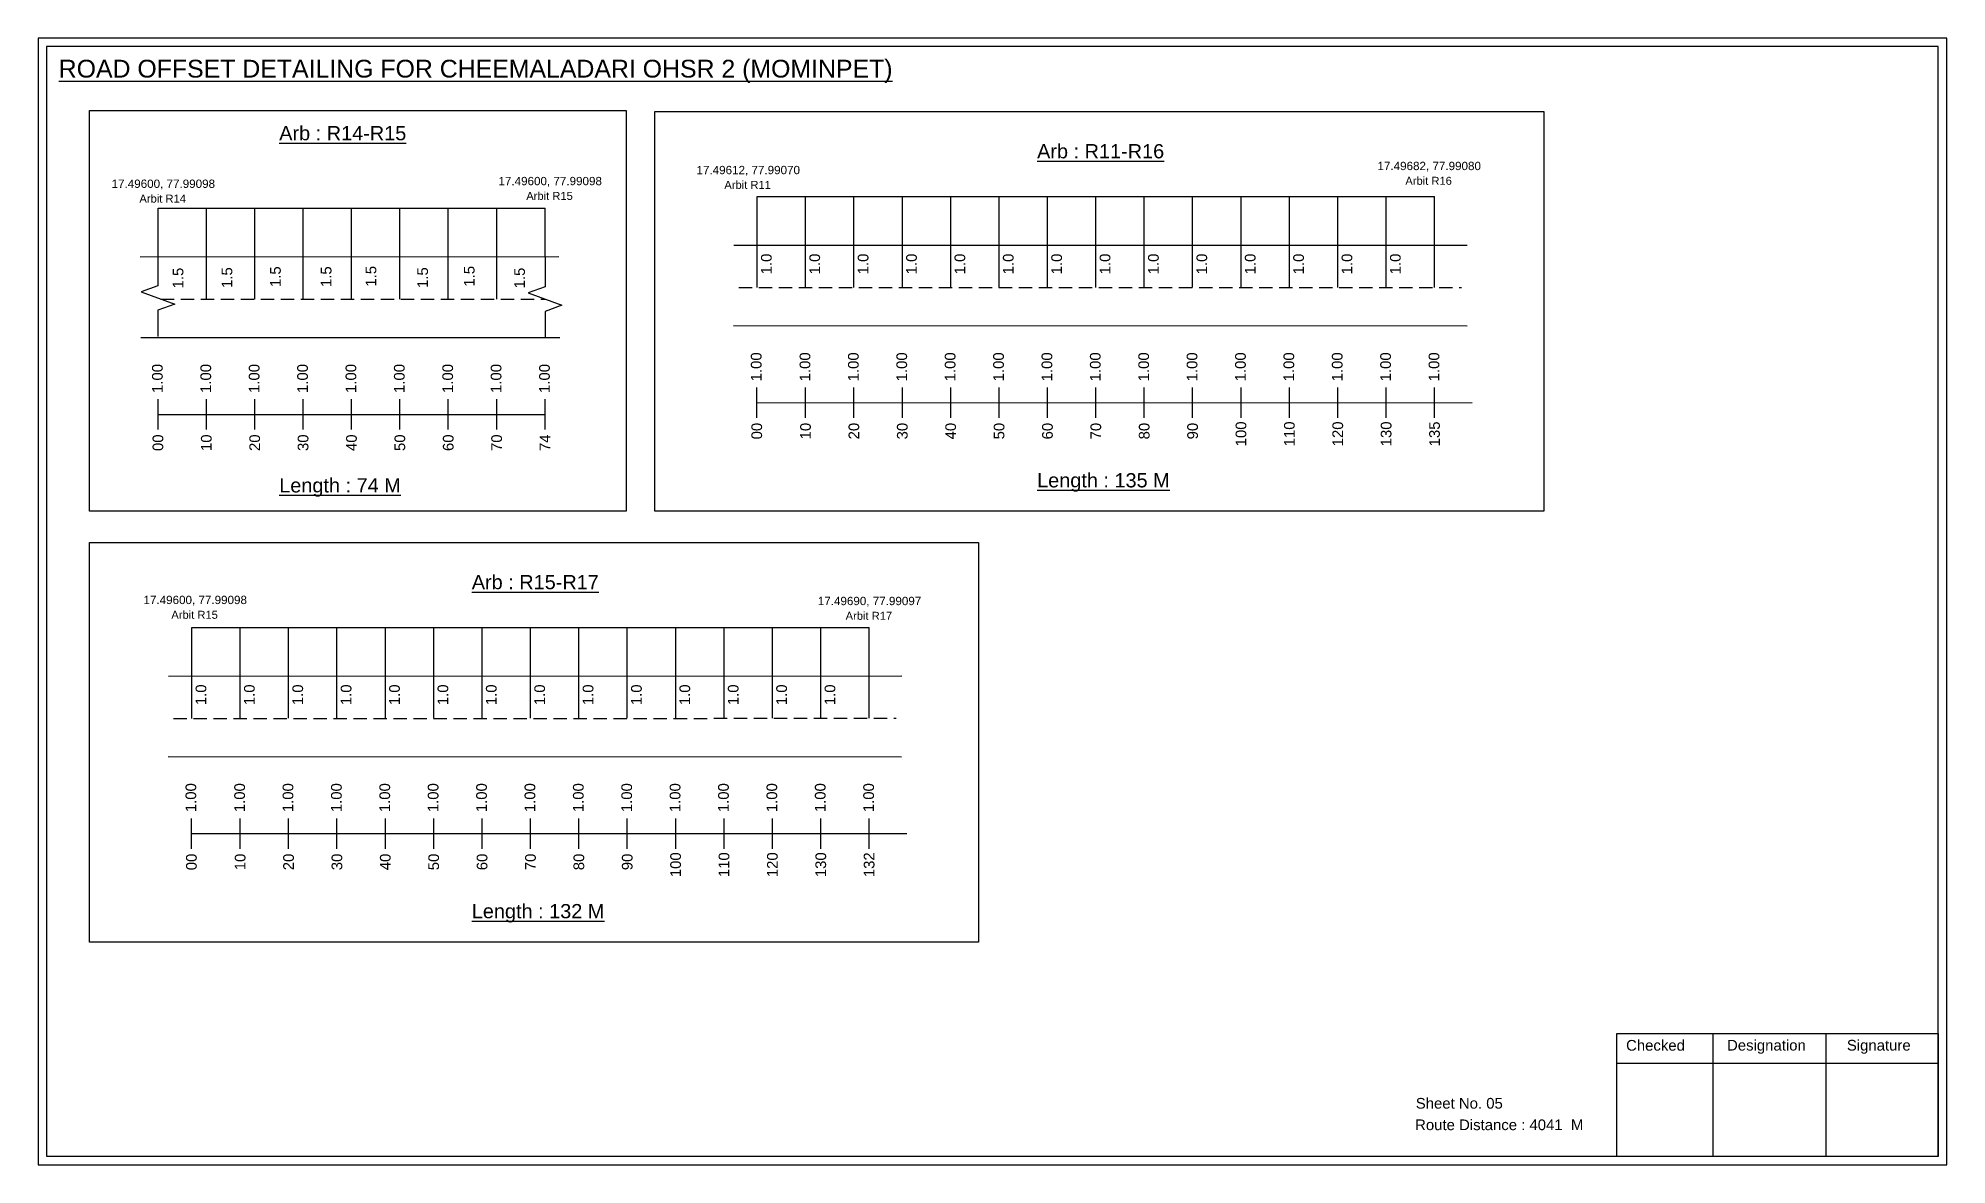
# Model space of a CAD drawing. Header units: inches. Extents: x 1943 to 8965, y 112 to 3168.
# Drawn here: x 5084 to 5621, y 112 to 428 of the extents above; entities that cross this region are included whole.
import ezdxf

# ---------------------------------------------------------------- set-up
doc = ezdxf.new("R2010")
doc.units = ezdxf.units.IN
doc.header["$MEASUREMENT"] = 0
doc.linetypes.add('DASHED2', pattern=[0.375, 0.25, -0.125])
doc.layers.add('PDF_Geometry', color=7, linetype='Continuous')
doc.layers.add('PDF_Text', color=5, linetype='Continuous')
doc.styles.add('PDF Arial', font='arial.ttf')
doc.styles.get("Standard").update_dxf_attribs({"font": 'arial.ttf'})

msp = doc.modelspace()

# ---------------------------------------------------------------- texts
at = {"color": 242, "true_color": 0xcd2027}
for s, height, p in [('%%UROAD OFFSET DETAILING FOR CHEEMALADARI OHSR 2 (MOMINPET)', 5, (5089.87, 417.41)), ('%%UArb : R14-R15', 4, (5151.85, 399.78)), ('%%UArb : R11-R16', 4, (5364.87, 394.7)), ('%%ULength : 135 M', 4, (5364.87, 302.2)), ('%%ULength : 74 M', 4, (5151.85, 300.78)), ('%%UArb : R15-R17', 4, (5205.97, 273.58)), ('%%ULength : 132 M', 4, (5205.97, 181.08))]:
    msp.add_text(s, height=height, dxfattribs=at).set_placement(p)
at = {"color": 5}
for s, height, p in [('17.49612, 77.99070', 2.34, (5269.14, 390.24)), ('17.49682, 77.99080', 2.34, (5460.54, 391.39)), ('17.49600, 77.99098', 2.34, (5104.73, 386.39)), ('17.49600, 77.99098', 2.34, (5213.47, 387.14)), ('Arbit R11', 2.246, (5276.96, 386.12)), ('Arbit R16', 2.246, (5468.37, 387.26)), ('Arbit R14', 2.246, (5112.55, 382.26)), ('Arbit R15', 2.246, (5221.29, 383.01)), ('17.49600, 77.99098', 2.34, (5113.7, 269.4)), ('17.49690, 77.99097', 2.34, (5303.23, 269.1)), ('Arbit R15', 2.246, (5121.52, 265.27)), ('Arbit R17', 2.246, (5311.05, 264.98))]:
    msp.add_text(s, height=height, dxfattribs=at).set_placement(p)
for s, p in [('1.0', (5290.26, 362.09)), ('1.0', (5303.86, 362.09)), ('1.0', (5317.46, 362.09)), ('1.0', (5331.06, 362.09)), ('1.0', (5344.66, 362.09)), ('1.0', (5358.26, 362.09)), ('1.0', (5371.86, 362.09)), ('1.0', (5385.46, 362.09)), ('1.0', (5399.06, 362.09)), ('1.0', (5412.66, 362.09)), ('1.0', (5426.26, 362.09)), ('1.0', (5439.86, 362.09)), ('1.0', (5453.46, 362.09)), ('1.0', (5467.06, 362.09)), ('1.5', (5124.91, 358.13)), ('1.5', (5138.66, 358.26)), ('1.5', (5152.28, 358.52)), ('1.5', (5166.54, 358.52)), ('1.5', (5179.13, 358.64)), ('1.5', (5193.65, 358.26)), ('1.5', (5206.75, 358.64)), ('1.5', (5220.91, 358.14)), ('1.0', (5131.35, 240.98)), ('1.0', (5144.95, 240.98)), ('1.0', (5158.55, 240.98)), ('1.0', (5172.15, 240.98)), ('1.0', (5185.75, 240.98)), ('1.0', (5199.35, 240.98)), ('1.0', (5212.95, 240.98)), ('1.0', (5226.55, 240.98)), ('1.0', (5240.15, 240.98)), ('1.0', (5253.75, 240.98)), ('1.0', (5267.35, 240.98)), ('1.0', (5280.95, 240.98)), ('1.0', (5294.55, 240.98)), ('1.0', (5308.15, 240.98))]:
    msp.add_text(s, height=3, rotation=90).set_placement(p)
at = {"color": 217, "true_color": 0x93278f}
for s, p in [('1.00', (5287.41, 332.01)), ('1.00', (5301.12, 332.01)), ('1.00', (5314.72, 332.01)), ('1.00', (5328.32, 332.01)), ('1.00', (5341.92, 332.01)), ('1.00', (5355.52, 332.01)), ('1.00', (5369.12, 332.01)), ('1.00', (5382.72, 332.01)), ('1.00', (5396.32, 332.01)), ('1.00', (5409.92, 332.01)), ('1.00', (5423.52, 332.01)), ('1.00', (5437.12, 332.01)), ('1.00', (5450.72, 332.01)), ('1.00', (5464.32, 332.01)), ('1.00', (5477.92, 332.01)), ('1.00', (5119.1, 328.74)), ('1.00', (5132.7, 328.74)), ('1.00', (5146.3, 328.74)), ('1.00', (5159.9, 328.74)), ('1.00', (5173.5, 328.74)), ('1.00', (5187.1, 328.74)), ('1.00', (5200.7, 328.74)), ('1.00', (5214.3, 328.74)), ('1.00', (5227.9, 328.74)), ('00', (5119.25, 312.42)), ('10', (5132.85, 312.42)), ('20', (5146.45, 312.42)), ('30', (5160.05, 312.42)), ('40', (5173.65, 312.42)), ('50', (5187.25, 312.42)), ('60', (5200.85, 312.42)), ('70', (5214.45, 312.42)), ('74', (5228.05, 312.42)), ('00', (5287.56, 315.69)), ('10', (5301.27, 315.69)), ('20', (5314.87, 315.69)), ('30', (5328.47, 315.69)), ('40', (5342.07, 315.69)), ('50', (5355.67, 315.69)), ('60', (5369.27, 315.69)), ('70', (5382.87, 315.69)), ('80', (5396.47, 315.69)), ('90', (5410.07, 315.69)), ('100', (5423.67, 313.74)), ('110', (5437.27, 313.74)), ('120', (5450.87, 313.74)), ('130', (5464.47, 313.74)), ('135', (5478.07, 313.74)), ('1.00', (5128.51, 210.9)), ('1.00', (5142.21, 210.9)), ('1.00', (5155.81, 210.9)), ('1.00', (5169.41, 210.9)), ('1.00', (5183.01, 210.9)), ('1.00', (5196.61, 210.9)), ('1.00', (5210.21, 210.9)), ('1.00', (5223.81, 210.9)), ('1.00', (5237.41, 210.9)), ('1.00', (5251.01, 210.9)), ('1.00', (5264.61, 210.9)), ('1.00', (5278.21, 210.9)), ('1.00', (5291.81, 210.9)), ('1.00', (5305.41, 210.9)), ('1.00', (5319.01, 210.9)), ('00', (5128.66, 194.58)), ('10', (5142.36, 194.58)), ('20', (5155.96, 194.58)), ('30', (5169.56, 194.58)), ('40', (5183.16, 194.58)), ('50', (5196.76, 194.58)), ('60', (5210.36, 194.58)), ('70', (5223.96, 194.58)), ('80', (5237.56, 194.58)), ('90', (5251.16, 194.58)), ('100', (5264.76, 192.63)), ('110', (5278.36, 192.63)), ('120', (5291.96, 192.63)), ('130', (5305.56, 192.63)), ('132', (5319.16, 192.63))]:
    msp.add_text(s, height=3, rotation=90, dxfattribs=at).set_placement(p)
for s, p in [('Sheet No. 05', (5471.31, 127.57)), ('Route Distance : 4041  M', (5471.12, 121.52))]:
    msp.add_text(s, height=3).set_placement(p)
at = {"layer": 'PDF_Text', "color": 7, "attachment_point": 7, "style": 'PDF Arial'}
for s, insert, char_height in [('Checked', (5530.41, 143.82), 3.001), ('Designation', (5558.79, 142.99), 3.0006), ('Signature', (5592.47, 142.99), 3.001)]:
    msp.add_mtext(s, dxfattribs=dict(at, insert=insert, char_height=char_height))

# ---------------------------------------------------------------- linework, layer by layer
at = {"color": 5}
for p, q in [((5286.19, 383.95), (5476.59, 383.95)), ((5117.78, 380.68), (5226.58, 380.68)), ((5127.28, 262.84), (5317.68, 262.84))]:
    msp.add_line(p, q, dxfattribs=at)
for p, q in [((5286.19, 358.35), (5286.19, 383.95)), ((5299.79, 358.42), (5299.79, 383.95)), ((5313.39, 358.42), (5313.39, 383.95)), ((5326.99, 358.42), (5326.99, 383.95)), ((5340.59, 358.42), (5340.59, 383.95)), ((5354.19, 358.42), (5354.19, 383.95)), ((5367.79, 358.42), (5367.79, 383.95)), ((5381.39, 358.42), (5381.39, 383.95)), ((5394.99, 358.42), (5394.99, 383.95)), ((5408.59, 358.42), (5408.59, 383.95)), ((5422.19, 358.42), (5422.19, 383.95)), ((5435.79, 358.42), (5435.79, 383.95)), ((5449.39, 358.42), (5449.39, 383.95)), ((5462.99, 358.42), (5462.99, 383.95)), ((5476.59, 358.42), (5476.59, 383.95)), ((5117.78, 367.04), (5117.78, 380.68)), ((5131.38, 355.15), (5131.38, 380.68)), ((5144.98, 355.15), (5144.98, 380.68)), ((5158.58, 355.15), (5158.58, 380.68)), ((5172.18, 355.15), (5172.18, 380.68)), ((5185.78, 355.15), (5185.78, 380.68)), ((5199.38, 355.15), (5199.38, 380.68)), ((5212.98, 355.15), (5212.98, 380.68)), ((5226.58, 367.03), (5226.58, 380.68)), ((5279.65, 370.29), (5485.75, 370.3)), ((5112.78, 367.03), (5230.4, 367.09)), ((5112.93, 344.35), (5230.71, 344.35)), ((5279.55, 347.69), (5485.71, 347.59)), ((5127.28, 237.23), (5127.28, 262.84)), ((5140.88, 237.3), (5140.88, 262.84)), ((5154.48, 237.3), (5154.48, 262.84)), ((5168.08, 237.3), (5168.08, 262.84)), ((5181.68, 237.3), (5181.68, 262.84)), ((5195.28, 237.3), (5195.28, 262.84)), ((5208.88, 237.3), (5208.88, 262.84)), ((5222.48, 237.3), (5222.48, 262.84)), ((5236.08, 237.3), (5236.08, 262.84)), ((5249.68, 237.3), (5249.68, 262.84)), ((5263.28, 237.3), (5263.28, 262.84)), ((5276.88, 237.3), (5276.88, 262.84)), ((5290.48, 237.3), (5290.48, 262.84)), ((5304.08, 237.3), (5304.08, 262.84)), ((5317.68, 237.3), (5317.68, 262.84)), ((5120.74, 249.18), (5326.84, 249.19)), ((5120.64, 226.57), (5326.8, 226.47))]:
    msp.add_line(p, q)
at = {"linetype": 'DASHED2', "ltscale": 15}
for p, q in [((5118.54, 355.15), (5226.58, 355.15)), ((5281, 358.35), (5484.18, 358.42)), ((5122.09, 237.23), (5325.27, 237.3))]:
    msp.add_line(p, q, dxfattribs=at)
at = {"color": 217, "true_color": 0x93278f}
for p, q in [((5286.09, 321.72), (5286.09, 330.28)), ((5299.79, 321.72), (5299.79, 330.28)), ((5313.39, 321.72), (5313.39, 330.28)), ((5326.99, 321.72), (5326.99, 330.28)), ((5340.59, 321.72), (5340.59, 330.28)), ((5354.19, 321.72), (5354.19, 330.28)), ((5367.79, 321.72), (5367.79, 330.28)), ((5381.39, 321.72), (5381.39, 330.28)), ((5394.99, 321.72), (5394.99, 330.28)), ((5408.59, 321.72), (5408.59, 330.28)), ((5422.19, 321.72), (5422.19, 330.28)), ((5435.79, 321.72), (5435.79, 330.28)), ((5449.39, 321.72), (5449.39, 330.28)), ((5462.99, 321.72), (5462.99, 330.28)), ((5476.59, 321.72), (5476.59, 330.28)), ((5117.78, 318.45), (5117.78, 327.01)), ((5117.78, 322.72), (5226.58, 322.72)), ((5131.38, 318.45), (5131.38, 327.01)), ((5144.98, 318.45), (5144.98, 327.01)), ((5158.58, 318.45), (5158.58, 327.01)), ((5172.18, 318.45), (5172.18, 327.01)), ((5185.78, 318.45), (5185.78, 327.01)), ((5199.38, 318.45), (5199.38, 327.01)), ((5212.98, 318.45), (5212.98, 327.01)), ((5226.58, 318.45), (5226.58, 327.01)), ((5286.09, 325.99), (5487.15, 326.03)), ((5127.18, 200.61), (5127.18, 209.16)), ((5127.18, 204.87), (5328.24, 204.92)), ((5140.88, 200.61), (5140.88, 209.16)), ((5154.48, 200.61), (5154.48, 209.16)), ((5168.08, 200.61), (5168.08, 209.16)), ((5181.68, 200.61), (5181.68, 209.16)), ((5195.28, 200.61), (5195.28, 209.16)), ((5208.88, 200.61), (5208.88, 209.16)), ((5222.48, 200.61), (5222.48, 209.16)), ((5236.08, 200.61), (5236.08, 209.16)), ((5249.68, 200.61), (5249.68, 209.16)), ((5263.28, 200.61), (5263.28, 209.16)), ((5276.88, 200.61), (5276.88, 209.16)), ((5290.48, 200.61), (5290.48, 209.16)), ((5304.08, 200.61), (5304.08, 209.16)), ((5317.68, 200.61), (5317.68, 209.16))]:
    msp.add_line(p, q, dxfattribs=at)
for points in [[(5098.55, 408.17), (5249.4, 408.17), (5249.4, 295.49), (5098.55, 295.49)], [(5257.46, 407.85), (5507.31, 407.85), (5507.31, 295.49), (5257.46, 295.49)], [(5098.55, 286.73), (5348.4, 286.73), (5348.4, 174.37), (5098.55, 174.37)]]:
    msp.add_lwpolyline(points, close=True)
at = {"linetype": 'Continuous'}
for points in [[(5117.76, 367.31), (5117.76, 358.88), (5113.02, 357.16), (5122.5, 353.7), (5117.76, 351.98), (5117.76, 344.63)], [(5226.58, 367.03), (5226.58, 358.6), (5221.84, 356.87), (5231.32, 353.42), (5226.58, 351.69), (5226.58, 344.35)]]:
    msp.add_lwpolyline(points, dxfattribs=at)
at = {"layer": 'PDF_Geometry'}
for points in [[(5084.1, 428.48), (5084.1, 111.77), (5620.57, 111.77), (5620.57, 428.48)], [(5086.42, 426.15), (5086.42, 114.19), (5618.15, 114.19), (5618.15, 426.15)]]:
    msp.add_lwpolyline(points, close=True, dxfattribs=at)
at = {"layer": 'PDF_Geometry', "color": 242, "true_color": 0xcc1f26}
msp.add_lwpolyline([(5618.15, 114.1), (5527.81, 114.1), (5527.81, 148.71), (5618.15, 148.71)], close=True, dxfattribs=at)
for points in [[(5554.79, 148.71), (5554.79, 114.1)], [(5586.52, 148.71), (5586.52, 114.1)], [(5527.81, 140.33), (5618.15, 140.33)]]:
    msp.add_lwpolyline(points, dxfattribs=at)

msp.set_redraw_order([(e.dxf.handle, doc.entitydb.next_handle()) for e in msp.query("TEXT MTEXT ATTDEF DIMENSION ARC_DIMENSION")])  # texts and dimensions are drawn at this point

doc.saveas('drawing.dxf')
